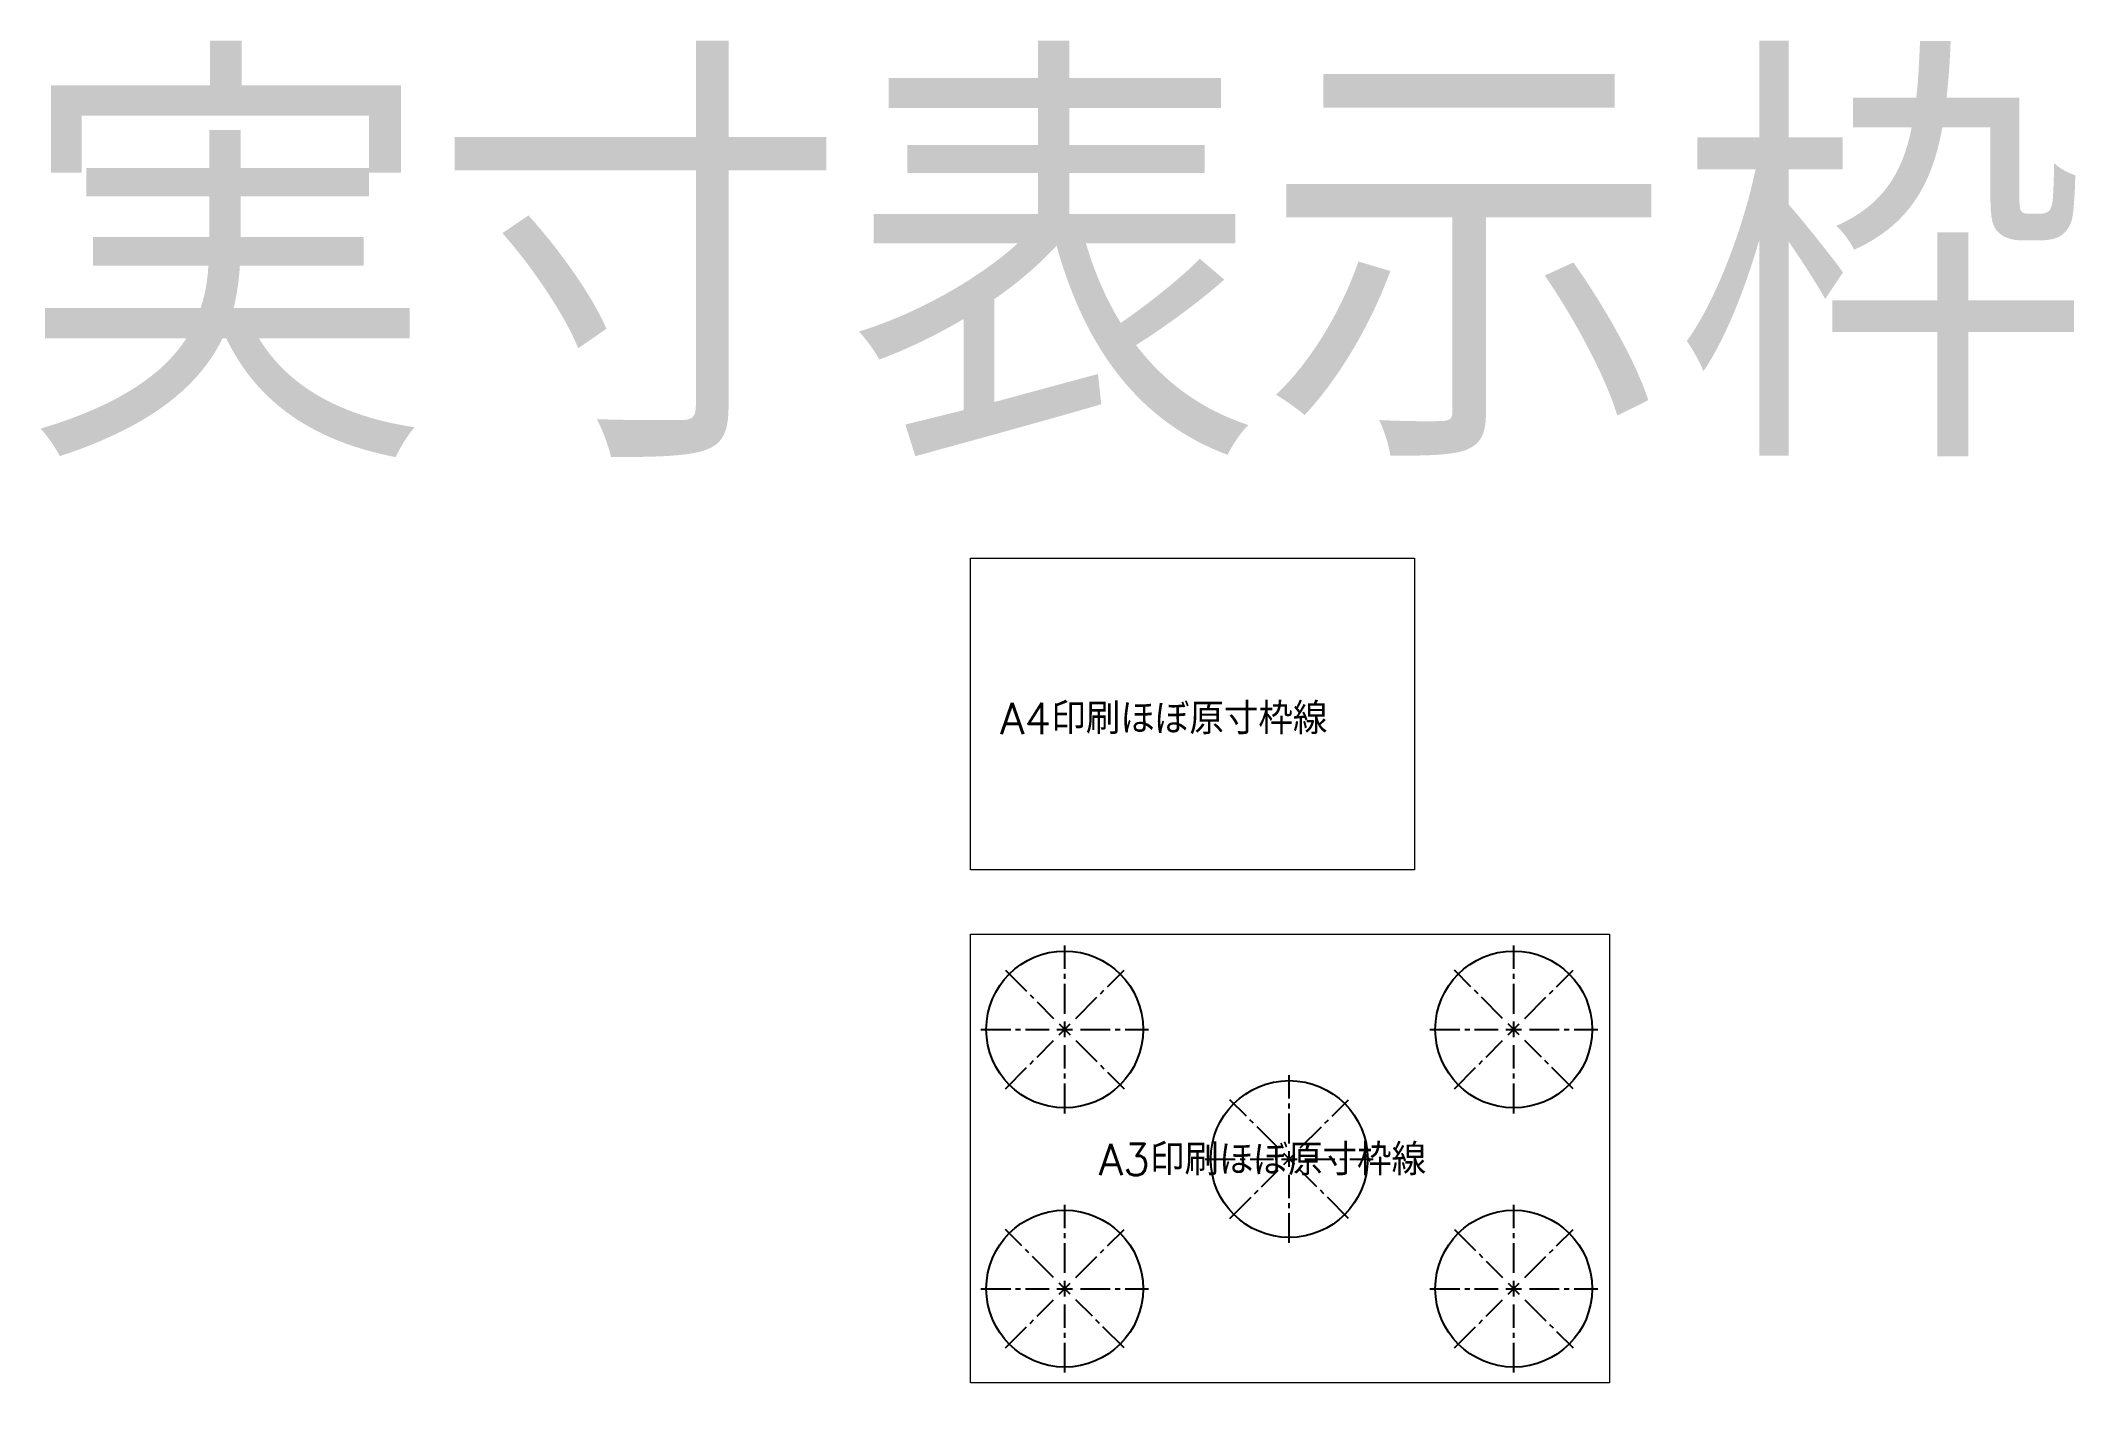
# Model space of a CAD drawing. Header units: millimetres. Extents: x 0 to 10987, y 0 to 7892.
# Drawn here: x 6245 to 7543, y 4743 to 5615 of the extents above; entities that cross this region are included whole.
import ezdxf

# ---------------------------------------------------------------- set-up
doc = ezdxf.new("R2010")
doc.units = ezdxf.units.MM
doc.linetypes.add('CENTER2', pattern=[28.575, 19.05, -3.175, 3.175, -3.175])
doc.linetypes.add('HIDDEN', pattern=[9.525, 6.35, -3.175])
doc.layers.add('01_外形線', color=7, linetype='Continuous', lineweight=25)
doc.layers.add('06_文字', color=7, linetype='Continuous', lineweight=13)
doc.styles.add('KSS_TXT', font='txt.shx', dxfattribs={"bigfont": 'extfont2.shx'})

msp = doc.modelspace()

# ---------------------------------------------------------------- texts
at = {"layer": '06_文字', "color": 3, "insert": (6231.756, 5589.859), "char_height": 240, "attachment_point": 1, "style": 'KSS_TXT'}
msp.add_mtext_dynamic_manual_height_columns('実寸表示枠', width=2284.24575, gutter_width=15, heights=[391.529], dxfattribs=at)
at = {"layer": 'Defpoints', "color": 4, "linetype": 'HIDDEN', "insert": (6857.169, 5192.583), "char_height": 20, "attachment_point": 1, "style": 'KSS_TXT'}
msp.add_mtext_dynamic_manual_height_columns('A4印刷ほぼ原寸枠線', width=255.50165, gutter_width=75, heights=[28.542], dxfattribs=at)
at = {"layer": 'Defpoints', "color": 3, "linetype": 'HIDDEN', "insert": (6920.067, 4911.312), "char_height": 20, "attachment_point": 1, "style": 'KSS_TXT'}
msp.add_mtext_dynamic_manual_height_columns('A3印刷ほぼ原寸枠線', width=255.50165, gutter_width=75, heights=[28.542], dxfattribs=at)

# ---------------------------------------------------------------- blocks, each defined once
blk = doc.blocks.new('*U16')
at = {"layer": '01_外形線', "color": 0, "linetype": 'CENTER2', "transparency": 16777216}
for p, q in [((0, 10), (0, 53.5)), ((-53.5, 0), (-10, 0)), ((10, 0), (53.5, 0)), ((0, -53.5), (0, -10))]:
    blk.add_line(p, q, dxfattribs=at)
at = {"layer": '01_外形線', "color": 0, "linetype": 'Continuous', "transparency": 16777216}
for p, q in [((-5, 0), (5, 0)), ((0, -5), (0, 5))]:
    blk.add_line(p, q, dxfattribs=at)
blk = doc.blocks.new('*U17')
at = {"layer": '01_外形線', "color": 0, "linetype": 'CENTER2', "transparency": 16777216}
for p, q in [((0, 10), (0, 53.5)), ((-53.5, 0), (-10, 0)), ((10, 0), (53.5, 0)), ((0, -53.5), (0, -10))]:
    blk.add_line(p, q, dxfattribs=at)
at = {"layer": '01_外形線', "color": 0, "linetype": 'Continuous', "transparency": 16777216}
for p, q in [((-5, 0), (5, 0)), ((0, -5), (0, 5))]:
    blk.add_line(p, q, dxfattribs=at)
blk = doc.blocks.new('*U8')
at = {"layer": '01_外形線', "color": 0, "linetype": 'CENTER2', "transparency": 16777216}
for p, q in [((0, 10), (0, 53.5)), ((-53.5, 0), (-10, 0)), ((10, 0), (53.5, 0)), ((0, -53.5), (0, -10))]:
    blk.add_line(p, q, dxfattribs=at)
at = {"layer": '01_外形線', "color": 0, "linetype": 'Continuous', "transparency": 16777216}
for p, q in [((-5, 0), (5, 0)), ((0, -5), (0, 5))]:
    blk.add_line(p, q, dxfattribs=at)
blk = doc.blocks.new('*U9')
at = {"layer": '01_外形線', "color": 0, "linetype": 'CENTER2', "transparency": 16777216}
for p, q in [((0, 10), (0, 53.5)), ((-53.5, 0), (-10, 0)), ((10, 0), (53.5, 0)), ((0, -53.5), (0, -10))]:
    blk.add_line(p, q, dxfattribs=at)
at = {"layer": '01_外形線', "color": 0, "linetype": 'Continuous', "transparency": 16777216}
for p, q in [((-5, 0), (5, 0)), ((0, -5), (0, 5))]:
    blk.add_line(p, q, dxfattribs=at)
blk = doc.blocks.new('*U10')
at = {"layer": '01_外形線', "color": 0, "linetype": 'CENTER2', "transparency": 16777216}
for p, q in [((0, 10), (0, 53.5)), ((-53.5, 0), (-10, 0)), ((10, 0), (53.5, 0)), ((0, -53.5), (0, -10))]:
    blk.add_line(p, q, dxfattribs=at)
at = {"layer": '01_外形線', "color": 0, "linetype": 'Continuous', "transparency": 16777216}
for p, q in [((-5, 0), (5, 0)), ((0, -5), (0, 5))]:
    blk.add_line(p, q, dxfattribs=at)
blk = doc.blocks.new('*U11')
at = {"layer": '01_外形線', "color": 0, "linetype": 'CENTER2', "transparency": 16777216}
for p, q in [((0, 10), (0, 53.5)), ((-53.5, 0), (-10, 0)), ((10, 0), (53.5, 0)), ((0, -53.5), (0, -10))]:
    blk.add_line(p, q, dxfattribs=at)
at = {"layer": '01_外形線', "color": 0, "linetype": 'Continuous', "transparency": 16777216}
for p, q in [((-5, 0), (5, 0)), ((0, -5), (0, 5))]:
    blk.add_line(p, q, dxfattribs=at)
blk = doc.blocks.new('*U12')
at = {"layer": '01_外形線', "color": 0, "linetype": 'CENTER2', "transparency": 16777216}
for p, q in [((0, 10), (0, 53.5)), ((-53.5, 0), (-10, 0)), ((10, 0), (53.5, 0)), ((0, -53.5), (0, -10))]:
    blk.add_line(p, q, dxfattribs=at)
at = {"layer": '01_外形線', "color": 0, "linetype": 'Continuous', "transparency": 16777216}
for p, q in [((-5, 0), (5, 0)), ((0, -5), (0, 5))]:
    blk.add_line(p, q, dxfattribs=at)
blk = doc.blocks.new('*U13')
at = {"layer": '01_外形線', "color": 0, "linetype": 'CENTER2', "transparency": 16777216}
for p, q in [((0, 10), (0, 53.5)), ((-53.5, 0), (-10, 0)), ((10, 0), (53.5, 0)), ((0, -53.5), (0, -10))]:
    blk.add_line(p, q, dxfattribs=at)
at = {"layer": '01_外形線', "color": 0, "linetype": 'Continuous', "transparency": 16777216}
for p, q in [((-5, 0), (5, 0)), ((0, -5), (0, 5))]:
    blk.add_line(p, q, dxfattribs=at)
blk = doc.blocks.new('*U14')
at = {"layer": '01_外形線', "color": 0, "linetype": 'CENTER2', "transparency": 16777216}
for p, q in [((0, 10), (0, 53.5)), ((-53.5, 0), (-10, 0)), ((10, 0), (53.5, 0)), ((0, -53.5), (0, -10))]:
    blk.add_line(p, q, dxfattribs=at)
at = {"layer": '01_外形線', "color": 0, "linetype": 'Continuous', "transparency": 16777216}
for p, q in [((-5, 0), (5, 0)), ((0, -5), (0, 5))]:
    blk.add_line(p, q, dxfattribs=at)
blk = doc.blocks.new('*U15')
at = {"layer": '01_外形線', "color": 0, "linetype": 'CENTER2', "transparency": 16777216}
for p, q in [((0, 10), (0, 53.5)), ((-53.5, 0), (-10, 0)), ((10, 0), (53.5, 0)), ((0, -53.5), (0, -10))]:
    blk.add_line(p, q, dxfattribs=at)
at = {"layer": '01_外形線', "color": 0, "linetype": 'Continuous', "transparency": 16777216}
for p, q in [((-5, 0), (5, 0)), ((0, -5), (0, 5))]:
    blk.add_line(p, q, dxfattribs=at)

# ---------------------------------------------------------------- linework, layer by layer
at = {"layer": '01_外形線'}
for centre in [(6898.285, 4984.306), (7184.531, 4984.306), (7041.408, 4901.656), (6898.285, 4819.007), (7184.531, 4819.007)]:
    msp.add_circle(centre, 50, dxfattribs=at)
at = {"layer": 'Defpoints', "color": 4, "lineweight": 0}
msp.add_lwpolyline([(6838.285, 5284.849), (7121.175, 5284.849), (7121.175, 5086.18), (6838.285, 5086.18)], close=True, dxfattribs=at)
at = {"layer": 'Defpoints', "color": 3, "lineweight": 0}
msp.add_lwpolyline([(6838.285, 5045.019), (7245.547, 5045.019), (7245.547, 4759.007), (6838.285, 4759.007)], close=True, dxfattribs=at)

# ---------------------------------------------------------------- block references
at = {"layer": '01_外形線', "linetype": 'CENTER2'}
for name, p, rotation in [('*U17', (6898.285, 4984.306), 314.9999999999999), ('*U11', (7184.531, 4984.306), 45.00000000000016), ('*U15', (7041.408, 4901.656), 45.00000000000016), ('*U9', (6898.285, 4819.007), 45.00000000000011), ('*U13', (7184.531, 4819.007), 314.9999999999999)]:
    msp.add_blockref(name, p, dxfattribs=dict(at, rotation=rotation))
for name, p in [('*U16', (6898.285, 4984.306)), ('*U10', (7184.531, 4984.306)), ('*U14', (7041.408, 4901.656)), ('*U8', (6898.285, 4819.007)), ('*U12', (7184.531, 4819.007))]:
    msp.add_blockref(name, p, dxfattribs=at)

msp.set_redraw_order([(e.dxf.handle, doc.entitydb.next_handle()) for e in msp.query("TEXT MTEXT ATTDEF DIMENSION ARC_DIMENSION")])  # texts and dimensions are drawn at this point

doc.saveas('drawing.dxf')
